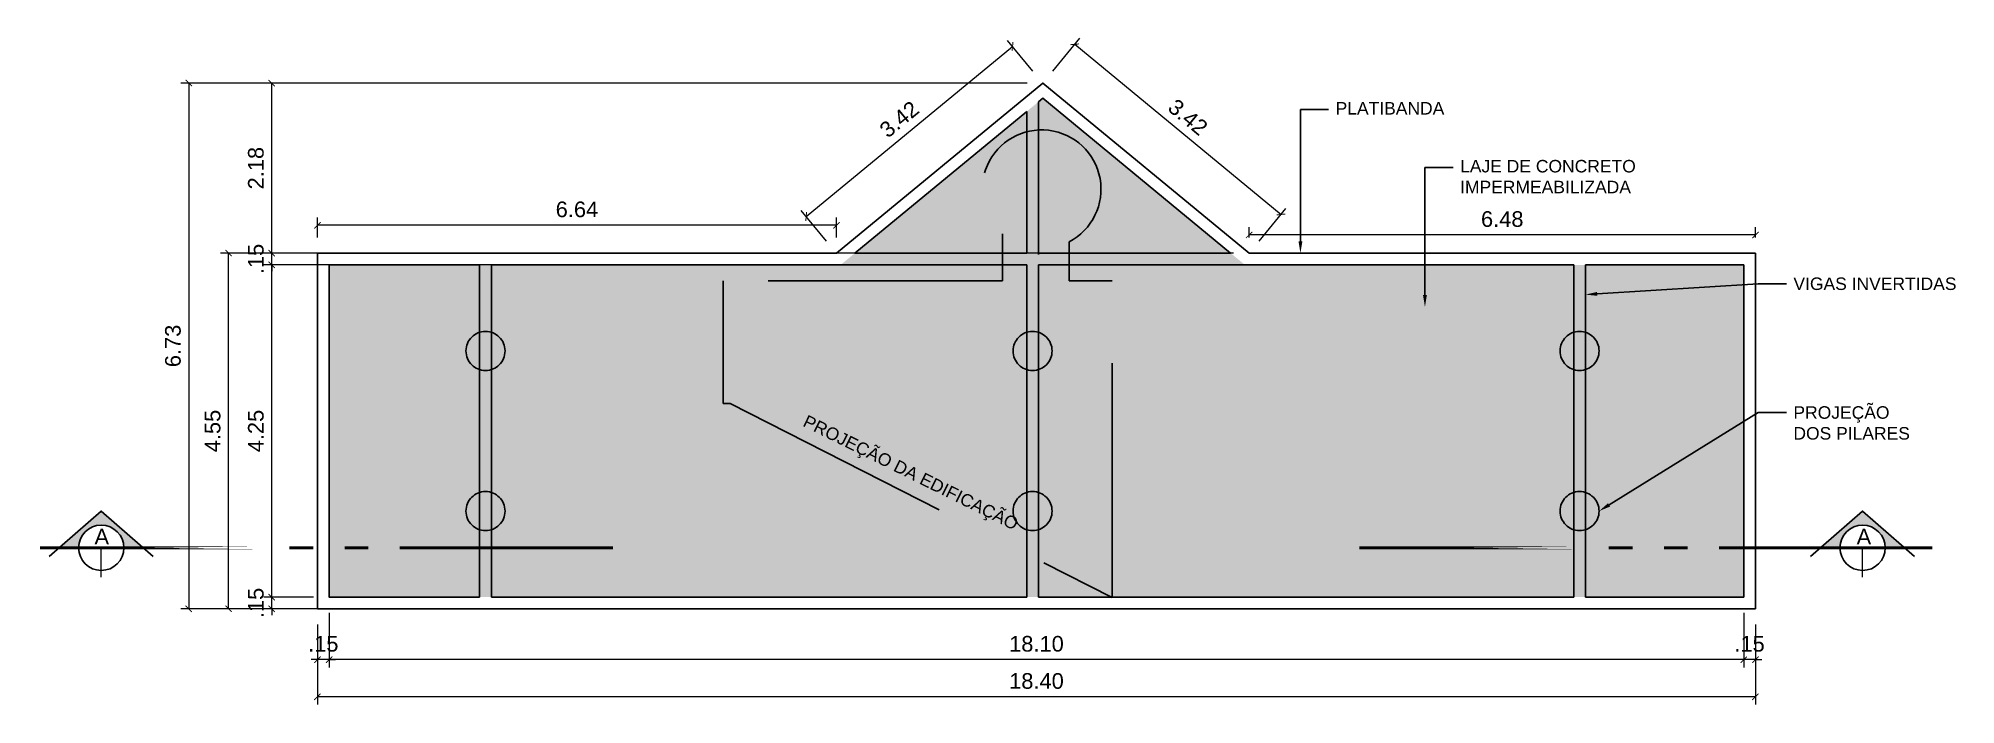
# Model space of a CAD drawing. Header units: metres. Extents: x 2146 to 3549, y -305 to 114.
# Drawn here: x 2633.94 to 2658.47, y -85.74 to -77.21 of the extents above; entities that cross this region are included whole.
import ezdxf
from ezdxf import colors
from ezdxf.entities.mleader import LeaderData, LeaderLine
from ezdxf.math import Vec2, Vec3

# ---------------------------------------------------------------- set-up
doc = ezdxf.new("R2010")
doc.units = ezdxf.units.M
doc.header["$LTSCALE"] = 6
doc.header["$MEASUREMENT"] = 0
doc.linetypes.add('DASHED', pattern=[0.75, 0.5, -0.25])
for name, color, linetype, lineweight in [('2prancha', 4, 'Continuous', 18), ('COTAS', 1, 'Continuous', 0), ('texto', 3, 'Continuous', 25)]:
    doc.layers.add(name, color=color, linetype=linetype, lineweight=lineweight)
for name, color, linetype in [('COTA 1 100', 2, 'Continuous'), ('PENA 01', 1, 'Continuous'), ('PENA 02', 2, 'Continuous'), ('PENA 06', 6, 'Continuous'), ('projeção', 7, 'DASHED'), ('TXT ESPECIFICAÇÕES', 7, 'Continuous')]:
    doc.layers.add(name, color=color, linetype=linetype)
doc.styles.add('Luana', font='arial.ttf')
doc.styles.get("Standard").update_dxf_attribs({"font": 'arial.ttf'})
doc.dimstyles.new('arial100', dxfattribs={"dimtxt": 0.2, "dimasz": 0.08, "dimexe": 0.1, "dimexo": 0.2, "dimgap": 0.1, "dimtad": 1, "dimzin": 4, "dimdsep": 46, "dimtxsty": 'Luana', "dimblk": 'ARCHTICK', "dimcen": 0, "dimclrd": 7, "dimclre": 7, "dimclrt": 256, "dimadec": 0, "dimazin": 0, "dimtfac": 1, "dimtix": 1, "dimtmove": 0, "dimatfit": 3, "dimldrblk": 'CLOSEDBLANK', "dimfxl": 0, "dimlwd": 5, "dimlwe": 5, "dimarcsym": 0})

msp = doc.modelspace()

# ---------------------------------------------------------------- texts
at = {"layer": 'TXT ESPECIFICAÇÕES', "ltscale": 0.05, "insert": (2643.782, -82.02), "char_height": 0.16, "attachment_point": 1, "rotation": 333.6641}
msp.add_mtext('PROJEÇÃO DA EDIFICAÇÃO', dxfattribs=at)

# ---------------------------------------------------------------- blocks, each defined once
blk = doc.blocks.new('_ArchTick')
at = {"color": 0, "linetype": 'ByBlock', "const_width": 0.15}
blk.add_lwpolyline([(-0.5, -0.5), (0.5, 0.5)], dxfattribs=at)
blk = doc.blocks.new('*D8')
at = {"layer": 'COTA 1 100', "color": 7, "lineweight": 5}
for p, q in [((2637.463, -84.359), (2636.828, -84.359)), ((2636.928, -84.359), (2636.928, -84.279)), ((2636.928, -84.509), (2636.928, -84.359)), ((2637.313, -84.509), (2636.828, -84.509)), ((2636.928, -84.509), (2636.928, -84.589))]:
    blk.add_line(p, q, dxfattribs=at)
at = {"layer": 'Defpoints', "color": 0}
for p in [(2636.928, -84.359), (2637.663, -84.359), (2637.513, -84.509)]:
    blk.add_point(p, dxfattribs=at)
at = {"layer": 'COTA 1 100', "color": 7, "lineweight": 5, "xscale": 0.08, "yscale": 0.08, "zscale": 0.08}
for p, rotation in [((2636.928, -84.359), 270), ((2636.928, -84.509), 90)]:
    blk.add_blockref('_ArchTick', p, dxfattribs=dict(at, rotation=rotation))
at = {"layer": 'COTA 1 100', "insert": (2636.726, -84.434), "char_height": 0.2, "attachment_point": 5, "rotation": 90, "style": 'Luana'}
blk.add_mtext('.15', dxfattribs=at)
blk = doc.blocks.new('_ClosedBlank')
at = {"layer": '2prancha', "color": 0, "lineweight": -2}
for p, q in [((-1, 0.17), (0, 0)), ((-1, 0.17), (-1, -0.17)), ((0, 0), (-1, -0.17))]:
    blk.add_line(p, q, dxfattribs=at)
blk = doc.blocks.new('*D9')
at = {"layer": 'COTA 1 100', "color": 7, "lineweight": 5}
for p, q in [((2644.007, -80.106), (2636.828, -80.106)), ((2636.928, -84.359), (2636.928, -80.106)), ((2637.463, -84.359), (2636.828, -84.359))]:
    blk.add_line(p, q, dxfattribs=at)
at = {"layer": 'Defpoints', "color": 0}
for p in [(2636.928, -80.106), (2644.207, -80.106), (2637.663, -84.359)]:
    blk.add_point(p, dxfattribs=at)
at = {"layer": 'COTA 1 100', "color": 7, "lineweight": 5, "xscale": 0.08, "yscale": 0.08, "zscale": 0.08}
for p, rotation in [((2636.928, -80.106), 90), ((2636.928, -84.359), 270)]:
    blk.add_blockref('_ArchTick', p, dxfattribs=dict(at, rotation=rotation))
at = {"layer": 'COTA 1 100', "insert": (2636.726, -82.233), "char_height": 0.2, "attachment_point": 5, "rotation": 90, "style": 'Luana'}
blk.add_mtext('4.25', dxfattribs=at)
blk = doc.blocks.new('*D10')
at = {"layer": 'COTA 1 100', "color": 7, "lineweight": 5}
for p, q in [((2649.232, -79.956), (2636.828, -79.956)), ((2636.928, -79.956), (2636.928, -79.876)), ((2636.928, -80.106), (2636.928, -79.956)), ((2637.463, -80.106), (2636.828, -80.106)), ((2636.928, -80.106), (2636.928, -80.186))]:
    blk.add_line(p, q, dxfattribs=at)
at = {"layer": 'Defpoints', "color": 0}
for p in [(2636.928, -79.956), (2649.432, -79.956), (2637.663, -80.106)]:
    blk.add_point(p, dxfattribs=at)
at = {"layer": 'COTA 1 100', "color": 7, "lineweight": 5, "xscale": 0.08, "yscale": 0.08, "zscale": 0.08}
for p, rotation in [((2636.928, -79.956), 270), ((2636.928, -80.106), 90)]:
    blk.add_blockref('_ArchTick', p, dxfattribs=dict(at, rotation=rotation))
at = {"layer": 'COTA 1 100', "insert": (2636.726, -80.031), "char_height": 0.2, "attachment_point": 5, "rotation": 90, "style": 'Luana'}
blk.add_mtext('.15', dxfattribs=at)
blk = doc.blocks.new('*D11')
at = {"layer": 'COTA 1 100', "color": 7, "lineweight": 5}
for p, q in [((2646.592, -77.779), (2636.828, -77.779)), ((2636.928, -79.956), (2636.928, -77.779)), ((2637.313, -79.956), (2636.828, -79.956))]:
    blk.add_line(p, q, dxfattribs=at)
at = {"layer": 'Defpoints', "color": 0}
for p in [(2636.928, -77.779), (2646.792, -77.779), (2637.513, -79.956)]:
    blk.add_point(p, dxfattribs=at)
at = {"layer": 'COTA 1 100', "color": 7, "lineweight": 5, "xscale": 0.08, "yscale": 0.08, "zscale": 0.08}
for p, rotation in [((2636.928, -77.779), 90), ((2636.928, -79.956), 270)]:
    blk.add_blockref('_ArchTick', p, dxfattribs=dict(at, rotation=rotation))
at = {"layer": 'COTA 1 100', "insert": (2636.726, -78.868), "char_height": 0.2, "attachment_point": 5, "rotation": 90, "style": 'Luana'}
blk.add_mtext('2.18', dxfattribs=at)
blk = doc.blocks.new('*D12')
at = {"layer": 'COTA 1 100', "color": 7, "lineweight": 5}
for p, q in [((2655.76, -84.559), (2655.76, -85.26)), ((2655.91, -84.709), (2655.91, -85.26)), ((2655.76, -85.16), (2655.68, -85.16)), ((2655.91, -85.16), (2655.76, -85.16)), ((2655.91, -85.16), (2655.99, -85.16))]:
    blk.add_line(p, q, dxfattribs=at)
at = {"layer": 'Defpoints', "color": 0}
for p in [(2655.76, -84.359), (2655.91, -84.509), (2655.76, -85.16)]:
    blk.add_point(p, dxfattribs=at)
at = {"layer": 'COTA 1 100', "color": 7, "lineweight": 5, "xscale": 0.08, "yscale": 0.08, "zscale": 0.08}
blk.add_blockref('_ArchTick', (2655.76, -85.16), dxfattribs=at)
at = {"layer": 'COTA 1 100', "color": 7, "lineweight": 5, "xscale": 0.08, "yscale": 0.08, "zscale": 0.08, "rotation": 180}
blk.add_blockref('_ArchTick', (2655.91, -85.16), dxfattribs=at)
at = {"layer": 'COTA 1 100', "insert": (2655.835, -84.958), "char_height": 0.2, "attachment_point": 5, "style": 'Luana'}
blk.add_mtext('.15', dxfattribs=at)
blk = doc.blocks.new('*D13')
at = {"layer": 'COTA 1 100', "color": 7, "lineweight": 5}
for p, q in [((2637.663, -84.559), (2637.663, -85.26)), ((2655.76, -84.559), (2655.76, -85.26)), ((2655.76, -85.16), (2637.663, -85.16))]:
    blk.add_line(p, q, dxfattribs=at)
at = {"layer": 'Defpoints', "color": 0}
for p in [(2637.663, -84.359), (2655.76, -84.359), (2637.663, -85.16)]:
    blk.add_point(p, dxfattribs=at)
at = {"layer": 'COTA 1 100', "color": 7, "lineweight": 5, "xscale": 0.08, "yscale": 0.08, "zscale": 0.08, "rotation": 180}
blk.add_blockref('_ArchTick', (2637.663, -85.16), dxfattribs=at)
at = {"layer": 'COTA 1 100', "color": 7, "lineweight": 5, "xscale": 0.08, "yscale": 0.08, "zscale": 0.08}
blk.add_blockref('_ArchTick', (2655.76, -85.16), dxfattribs=at)
at = {"layer": 'COTA 1 100', "insert": (2646.712, -84.958), "char_height": 0.2, "attachment_point": 5, "style": 'Luana'}
blk.add_mtext('18.10', dxfattribs=at)
blk = doc.blocks.new('*D14')
at = {"layer": 'COTA 1 100', "color": 7, "lineweight": 5}
for p, q in [((2637.663, -84.559), (2637.663, -85.26)), ((2637.513, -84.709), (2637.513, -85.26)), ((2637.513, -85.16), (2637.433, -85.16)), ((2637.663, -85.16), (2637.513, -85.16)), ((2637.663, -85.16), (2637.743, -85.16))]:
    blk.add_line(p, q, dxfattribs=at)
at = {"layer": 'Defpoints', "color": 0}
for p in [(2637.663, -84.359), (2637.513, -84.509), (2637.513, -85.16)]:
    blk.add_point(p, dxfattribs=at)
at = {"layer": 'COTA 1 100', "color": 7, "lineweight": 5, "xscale": 0.08, "yscale": 0.08, "zscale": 0.08}
blk.add_blockref('_ArchTick', (2637.513, -85.16), dxfattribs=at)
at = {"layer": 'COTA 1 100', "color": 7, "lineweight": 5, "xscale": 0.08, "yscale": 0.08, "zscale": 0.08, "rotation": 180}
blk.add_blockref('_ArchTick', (2637.663, -85.16), dxfattribs=at)
at = {"layer": 'COTA 1 100', "insert": (2637.588, -84.958), "char_height": 0.2, "attachment_point": 5, "style": 'Luana'}
blk.add_mtext('.15', dxfattribs=at)
blk = doc.blocks.new('*D15')
at = {"layer": 'COTA 1 100', "color": 7, "lineweight": 5}
for p, q in [((2637.513, -84.709), (2637.513, -85.736)), ((2655.91, -84.709), (2655.91, -85.736)), ((2655.91, -85.636), (2637.513, -85.636))]:
    blk.add_line(p, q, dxfattribs=at)
at = {"layer": 'Defpoints', "color": 0}
for p in [(2637.513, -84.509), (2655.91, -84.509), (2637.513, -85.636)]:
    blk.add_point(p, dxfattribs=at)
at = {"layer": 'COTA 1 100', "color": 7, "lineweight": 5, "xscale": 0.08, "yscale": 0.08, "zscale": 0.08, "rotation": 180}
blk.add_blockref('_ArchTick', (2637.513, -85.636), dxfattribs=at)
at = {"layer": 'COTA 1 100', "color": 7, "lineweight": 5, "xscale": 0.08, "yscale": 0.08, "zscale": 0.08}
blk.add_blockref('_ArchTick', (2655.91, -85.636), dxfattribs=at)
at = {"layer": 'COTA 1 100', "insert": (2646.712, -85.434), "char_height": 0.2, "attachment_point": 5, "style": 'Luana'}
blk.add_mtext('18.40', dxfattribs=at)
blk = doc.blocks.new('*D16')
at = {"layer": 'COTA 1 100', "color": 7, "lineweight": 5}
for p, q in [((2637.313, -79.956), (2636.275, -79.956)), ((2636.375, -84.509), (2636.375, -79.956)), ((2637.313, -84.509), (2636.275, -84.509))]:
    blk.add_line(p, q, dxfattribs=at)
at = {"layer": 'Defpoints', "color": 0}
for p in [(2636.375, -79.956), (2637.513, -79.956), (2637.513, -84.509)]:
    blk.add_point(p, dxfattribs=at)
at = {"layer": 'COTA 1 100', "color": 7, "lineweight": 5, "xscale": 0.08, "yscale": 0.08, "zscale": 0.08}
for p, rotation in [((2636.375, -79.956), 90), ((2636.375, -84.509), 270)]:
    blk.add_blockref('_ArchTick', p, dxfattribs=dict(at, rotation=rotation))
at = {"layer": 'COTA 1 100', "insert": (2636.173, -82.233), "char_height": 0.2, "attachment_point": 5, "rotation": 90, "style": 'Luana'}
blk.add_mtext('4.55', dxfattribs=at)
blk = doc.blocks.new('*D17')
at = {"layer": 'COTA 1 100', "color": 7, "lineweight": 5}
for p, q in [((2646.592, -77.779), (2635.767, -77.779)), ((2635.867, -77.779), (2635.867, -84.509)), ((2646.027, -84.509), (2635.767, -84.509))]:
    blk.add_line(p, q, dxfattribs=at)
at = {"layer": 'Defpoints', "color": 0}
for p in [(2646.792, -77.779), (2635.867, -84.509), (2646.227, -84.509)]:
    blk.add_point(p, dxfattribs=at)
at = {"layer": 'COTA 1 100', "color": 7, "lineweight": 5, "xscale": 0.08, "yscale": 0.08, "zscale": 0.08}
for p, rotation in [((2635.867, -77.779), 90), ((2635.867, -84.509), 270)]:
    blk.add_blockref('_ArchTick', p, dxfattribs=dict(at, rotation=rotation))
at = {"layer": 'COTA 1 100', "insert": (2635.665, -81.144), "char_height": 0.2, "attachment_point": 5, "rotation": 90, "style": 'Luana'}
blk.add_mtext('6.73', dxfattribs=at)
blk = doc.blocks.new('*D18')
at = {"layer": 'COTA 1 100', "color": 7, "lineweight": 5}
for p, q in [((2646.665, -77.625), (2646.342, -77.233)), ((2643.766, -79.487), (2646.406, -77.31)), ((2644.026, -79.802), (2643.703, -79.41))]:
    blk.add_line(p, q, dxfattribs=at)
at = {"layer": 'Defpoints', "color": 0}
for p in [(2646.406, -77.31), (2646.792, -77.779), (2644.153, -79.956)]:
    blk.add_point(p, dxfattribs=at)
at = {"layer": 'COTA 1 100', "color": 7, "lineweight": 5, "xscale": 0.08, "yscale": 0.08, "zscale": 0.08}
for p, rotation in [((2646.406, -77.31), 39.51765279717308), ((2643.766, -79.487), 219.517652797173)]:
    blk.add_blockref('_ArchTick', p, dxfattribs=dict(at, rotation=rotation))
at = {"layer": 'COTA 1 100', "insert": (2644.957, -78.243), "char_height": 0.2, "attachment_point": 5, "rotation": 39.5177, "style": 'Luana'}
blk.add_mtext('3.42', dxfattribs=at)
blk = doc.blocks.new('*D19')
at = {"layer": 'COTA 1 100', "color": 7, "lineweight": 5}
for p, q in [((2646.92, -77.625), (2647.265, -77.206)), ((2647.201, -77.283), (2649.841, -79.461)), ((2649.559, -79.802), (2649.904, -79.383))]:
    blk.add_line(p, q, dxfattribs=at)
at = {"layer": 'Defpoints', "color": 0}
for p in [(2646.792, -77.779), (2649.841, -79.461), (2649.432, -79.956)]:
    blk.add_point(p, dxfattribs=at)
at = {"layer": 'COTA 1 100', "color": 7, "lineweight": 5, "xscale": 0.08, "yscale": 0.08, "zscale": 0.08}
for p, rotation in [((2647.201, -77.283), 140.4823472028391), ((2649.841, -79.461), 320.482347202839)]:
    blk.add_blockref('_ArchTick', p, dxfattribs=dict(at, rotation=rotation))
at = {"layer": 'COTA 1 100', "insert": (2648.65, -78.216), "char_height": 0.2, "attachment_point": 5, "rotation": 320.4823, "style": 'Luana'}
blk.add_mtext('3.42', dxfattribs=at)
blk = doc.blocks.new('*D20')
at = {"layer": 'COTA 1 100', "color": 7, "lineweight": 5}
for p, q in [((2649.432, -79.756), (2649.432, -79.623)), ((2655.91, -79.756), (2655.91, -79.623)), ((2655.91, -79.723), (2649.432, -79.723))]:
    blk.add_line(p, q, dxfattribs=at)
at = {"layer": 'Defpoints', "color": 0}
for p in [(2649.432, -79.723), (2649.432, -79.956), (2655.91, -79.956)]:
    blk.add_point(p, dxfattribs=at)
at = {"layer": 'COTA 1 100', "color": 7, "lineweight": 5, "xscale": 0.08, "yscale": 0.08, "zscale": 0.08, "rotation": 180}
blk.add_blockref('_ArchTick', (2649.432, -79.723), dxfattribs=at)
at = {"layer": 'COTA 1 100', "color": 7, "lineweight": 5, "xscale": 0.08, "yscale": 0.08, "zscale": 0.08}
blk.add_blockref('_ArchTick', (2655.91, -79.723), dxfattribs=at)
at = {"layer": 'COTA 1 100', "insert": (2652.671, -79.521), "char_height": 0.2, "attachment_point": 5, "style": 'Luana'}
blk.add_mtext('6.48', dxfattribs=at)
blk = doc.blocks.new('*D21')
at = {"layer": 'COTA 1 100', "color": 7, "lineweight": 5}
for p, q in [((2637.513, -79.756), (2637.513, -79.499)), ((2644.153, -79.599), (2637.513, -79.599)), ((2644.153, -79.756), (2644.153, -79.499))]:
    blk.add_line(p, q, dxfattribs=at)
at = {"layer": 'Defpoints', "color": 0}
for p in [(2637.513, -79.599), (2637.513, -79.956), (2644.153, -79.956)]:
    blk.add_point(p, dxfattribs=at)
at = {"layer": 'COTA 1 100', "color": 7, "lineweight": 5, "xscale": 0.08, "yscale": 0.08, "zscale": 0.08, "rotation": 180}
blk.add_blockref('_ArchTick', (2637.513, -79.599), dxfattribs=at)
at = {"layer": 'COTA 1 100', "color": 7, "lineweight": 5, "xscale": 0.08, "yscale": 0.08, "zscale": 0.08}
blk.add_blockref('_ArchTick', (2644.153, -79.599), dxfattribs=at)
at = {"layer": 'COTA 1 100', "insert": (2640.833, -79.397), "char_height": 0.2, "attachment_point": 5, "style": 'Luana'}
blk.add_mtext('6.64', dxfattribs=at)
blk = doc.blocks.new('A$C6EF23583')
at = {"layer": 'PENA 02'}
blk.add_hatch(color=251, dxfattribs=at).paths.add_polyline_path([(-6.549, 0.29, 0.414214), (-6.838, 0), (-7.086, 0), (-6.549, 0.47), (-6.011, 0), (-6.259, 0, 0.414214)])
at = {"layer": 'COTAS', "ltscale": 50}
blk.add_lwpolyline([(-6.549, -0.378), (-6.549, 0)], dxfattribs=at)
at = {"layer": 'PENA 02'}
blk.add_lwpolyline([(-7.214, -0.112), (-6.549, 0.47), (-5.884, -0.112)], dxfattribs=at)
at = {"layer": 'PENA 02', "color": 1, "const_width": 0.0392}
blk.add_lwpolyline([(-4.463, 0), (-7.333, 0)], close=True, dxfattribs=at)
for points in [[(-3.836, 0), (-4.141, 0)], [(-3.13, 0), (-3.436, 0)], [(0, 0), (-2.73, 0)]]:
    blk.add_lwpolyline(points, dxfattribs=at)
at = {"layer": 'PENA 02'}
blk.add_circle((-6.549, 0), 0.29, dxfattribs=at)
at = {"layer": 'texto', "color": 2, "ltscale": 0.05, "insert": (-6.542, 0.143), "char_height": 0.2, "width": 5.00432, "attachment_point": 5, "style": 'Luana'}
blk.add_mtext('A', dxfattribs=at)
blk = doc.blocks.new('A$C28526F4F')
at = {"layer": 'PENA 02'}
blk.add_hatch(color=251, dxfattribs=at).paths.add_polyline_path([(6.44, 0.29, -0.414214), (6.729, 0), (6.977, 0), (6.44, 0.47), (5.902, 0), (6.15, 0, -0.414214)])
at = {"layer": 'COTAS', "ltscale": 50}
blk.add_lwpolyline([(6.44, -0.378), (6.44, 0)], dxfattribs=at)
at = {"layer": 'PENA 02'}
blk.add_lwpolyline([(7.105, -0.112), (6.44, 0.47), (5.775, -0.112)], dxfattribs=at)
at = {"layer": 'PENA 02', "color": 1, "const_width": 0.0392}
blk.add_lwpolyline([(2.87, 0), (0, 0)], close=True, dxfattribs=at)
for points in [[(3.497, 0), (3.192, 0)], [(4.203, 0), (3.898, 0)], [(7.333, 0), (4.604, 0)]]:
    blk.add_lwpolyline(points, dxfattribs=at)
at = {"layer": 'PENA 02'}
blk.add_circle((6.44, 0), 0.29, dxfattribs=at)
at = {"layer": 'texto', "color": 2, "ltscale": 0.05, "insert": (6.457, 0.143), "char_height": 0.2, "width": 5.00432, "attachment_point": 5, "style": 'Luana'}
blk.add_mtext('A', dxfattribs=at)

# ---------------------------------------------------------------- dimensions: what is measured, and where the dimension line sits
at = {"layer": 'COTA 1 100'}
for p1, p2, distance, picture, middle in [((2644.153, -79.956), (2646.792, -77.779), 0.608, '*D18', (2644.957, -78.243)), ((2646.792, -77.779), (2649.432, -79.956), 0.643, '*D19', (2648.65, -78.216))]:
    dim = msp.add_aligned_dim(p1=p1, p2=p2, distance=distance, dimstyle='arial100', dxfattribs=at)
    dim.commit()
    dim.dimension.update_dxf_attribs({"geometry": picture, "text_midpoint": middle})
for base, p1, p2, picture, middle in [((2635.867, -84.509), (2646.792, -77.779), (2646.227, -84.509), '*D17', (2635.665, -81.144)), ((2636.375, -79.956), (2637.513, -84.509), (2637.513, -79.956), '*D16', (2636.173, -82.233))]:
    dim = msp.add_linear_dim(base=base, p1=p1, p2=p2, angle=90, dimstyle='arial100', dxfattribs=at)
    dim.commit()
    dim.dimension.update_dxf_attribs({"geometry": picture, "text_midpoint": middle})
for base, p1, p2, picture, middle in [((2636.928, -77.779), (2637.513, -79.956), (2646.792, -77.779), '*D11', (2636.726, -78.868)), ((2636.928, -79.956), (2637.663, -80.106), (2649.432, -79.956), '*D10', (2636.726, -80.031)), ((2636.928, -80.106), (2637.663, -84.359), (2644.207, -80.106), '*D9', (2636.726, -82.233)), ((2636.928, -84.359), (2637.513, -84.509), (2637.663, -84.359), '*D8', (2636.726, -84.434))]:
    dim = msp.add_linear_dim(base=base, p1=p1, p2=p2, angle=270, dimstyle='arial100', override={"dimtxsty": 'Luana'}, dxfattribs=at)
    dim.commit()
    dim.dimension.update_dxf_attribs({"geometry": picture, "text_midpoint": middle})
for base, p1, p2, picture, middle in [((2637.513, -79.599), (2644.153, -79.956), (2637.513, -79.956), '*D21', (2640.833, -79.397)), ((2649.432, -79.723), (2655.91, -79.956), (2649.432, -79.956), '*D20', (2652.671, -79.521)), ((2655.76, -85.16), (2655.91, -84.509), (2655.76, -84.359), '*D12', (2655.835, -84.958)), ((2637.513, -85.636), (2655.91, -84.509), (2637.513, -84.509), '*D15', (2646.712, -85.434))]:
    dim = msp.add_linear_dim(base=base, p1=p1, p2=p2, dimstyle='arial100', dxfattribs=at)
    dim.commit()
    dim.dimension.update_dxf_attribs({"geometry": picture, "text_midpoint": middle})
for base, p1, p2, picture, middle in [((2637.513, -85.16), (2637.663, -84.359), (2637.513, -84.509), '*D14', (2637.588, -84.958)), ((2637.663, -85.16), (2655.76, -84.359), (2637.663, -84.359), '*D13', (2646.712, -84.958))]:
    dim = msp.add_linear_dim(base=base, p1=p1, p2=p2, dimstyle='arial100', override={"dimtmove": 1}, dxfattribs=at)
    dim.commit()
    dim.dimension.update_dxf_attribs({"geometry": picture, "text_midpoint": middle})

# ---------------------------------------------------------------- hatches: boundary and pattern name
at = {"layer": 'PENA 01'}
h = msp.add_hatch(dxfattribs=at)
h.set_pattern_fill('AR-CONC,_I', color=256, scale=0.1, style=2)
h.set_pattern_definition([(50, (2637.6631, -84.3594), (0.71726, -0.062752), [0.075, -0.825]), (355, (2637.6631, -84.3594), (-0.13875, 0.752192), [0.06, -0.66]), (100.4514, (2637.72285, -84.36466), (0.57851, 0.68944), [0.06374, -0.701142]), (46.184, (2637.6631, -84.1594), (1.06724, -0.16552), [0.1125, -1.2375]), (96.6356, (2637.752, -84.1732), (0.93466, 0.97412), [0.09561, -1.051713]), (351.184, (2637.6631, -84.1594), (0.93466, 0.97412), [0.09, -0.99]), (21, (2637.7631, -84.2094), (0.596907, -0.402619), [0.075, -0.825]), (326, (2637.7631, -84.2094), (0.243315, 0.72515), [0.06, -0.66]), (71.4514, (2637.8128, -84.243), (0.840223, 0.32253), [0.06374, -0.701142]), (37.5, (2637.66308, -84.35943), (0.01216, 0.332894), [0, -0.652, 0, -0.67, 0, -0.6625]), (7.5, (2637.66308, -84.35943), (0.2630695, 0.394412), [0, -0.382, 0, -0.637, 0, -0.2525]), (327.5, (2637.44008, -84.35943), (0.5338224, -0.022555), [0, -0.25, 0, -0.78, 0, -1.035]), (317.5, (2637.3401, -84.35943), (0.583186, 0.100105), [0, -0.325, 0, -0.518, 0, -0.735])])
h.paths.add_polyline_path([(2637.663, -80.106), (2637.663, -84.359), (2647.668, -84.359), (2642.794, -81.882), (2642.705, -81.882), (2642.705, -80.312), (2646.279, -80.312), (2646.279, -79.711, -3.241148), (2647.129, -79.812), (2647.129, -80.312), (2647.679, -80.312), (2647.679, -84.359), (2655.76, -84.359), (2655.76, -80.106), (2649.378, -80.106), (2646.792, -77.974), (2644.207, -80.106)])
h.paths.add_polyline_path([(2639.413, -81.208, -1), (2639.913, -81.208, -1)], flags=0)
h.paths.add_polyline_path([(2639.913, -83.258, -1), (2639.413, -83.258, -1)], flags=16)
h.paths.add_polyline_path([(2653.41, -81.208, 1), (2653.91, -81.208, 1)], flags=16)
h.paths.add_polyline_path([(2653.91, -83.258, 1), (2653.41, -83.258, 1)], flags=16)
h.paths.add_polyline_path([(2642.705, -80.312), (2642.705, -81.882), (2642.794, -81.882), (2647.668, -84.359), (2647.679, -84.359), (2647.679, -80.312), (2647.129, -80.312), (2647.129, -79.812, 3.241148), (2646.279, -79.711), (2646.279, -80.312)], flags=17)
h.paths.add_polyline_path([(2639.913, -81.208, 1), (2639.413, -81.208, 1)], flags=16)
h.paths.add_polyline_path([(2639.413, -83.258, 1), (2639.913, -83.258, 1)], flags=0)

# ---------------------------------------------------------------- linework, layer by layer
at = {"layer": 'PENA 06'}
for p, q in [((2646.587, -79.956), (2646.587, -78.143)), ((2646.737, -79.973), (2646.737, -78.019)), ((2646.587, -79.956), (2644.389, -79.956)), ((2649.196, -79.956), (2646.737, -79.956)), ((2639.588, -84.359), (2639.588, -80.106)), ((2639.738, -84.359), (2639.738, -80.106)), ((2646.587, -80.106), (2644.207, -80.106)), ((2646.587, -84.359), (2646.587, -80.106)), ((2649.378, -80.106), (2646.737, -80.106)), ((2646.737, -84.359), (2646.737, -80.106)), ((2653.585, -84.359), (2653.585, -80.106)), ((2653.735, -84.359), (2653.735, -80.106))]:
    msp.add_line(p, q, dxfattribs=at)
for points in [[(2655.91, -79.956), (2649.432, -79.956), (2646.792, -77.779), (2644.153, -79.956), (2637.513, -79.956), (2637.513, -84.509), (2655.91, -84.509), (2655.91, -79.956)], [(2649.196, -79.956), (2646.792, -77.974), (2646.737, -78.019)], [(2646.587, -78.143), (2644.389, -79.956)], [(2639.588, -80.106), (2637.663, -80.106), (2637.663, -84.359), (2639.588, -84.359)], [(2644.207, -80.106), (2644.207, -80.106), (2639.738, -80.106)], [(2653.585, -80.106), (2649.378, -80.106)], [(2653.735, -84.359), (2655.76, -84.359), (2655.76, -80.106), (2653.735, -80.106)], [(2639.738, -84.359), (2646.587, -84.359)], [(2646.737, -84.359), (2653.585, -84.359)]]:
    msp.add_lwpolyline(points, dxfattribs=at)
at = {"layer": 'projeção'}
msp.add_lwpolyline([(2642.705, -80.312), (2642.705, -81.882), (2642.794, -81.882), (2647.679, -84.365), (2647.679, -80.312), (2647.129, -80.312), (2647.129, -79.812, 3.241148), (2646.279, -79.711), (2646.279, -80.312), (2642.705, -80.312)], format="xyb", dxfattribs=at)
for centre in [(2639.663, -81.208), (2646.662, -81.208), (2653.66, -81.208), (2639.663, -83.258), (2646.662, -83.258), (2653.66, -83.258)]:
    msp.add_circle(centre, 0.25, dxfattribs=at)

# ---------------------------------------------------------------- block references
at = {"layer": 'COTA 1 100'}
for name, p in [('A$C6EF23583', (2641.296, -83.728)), ('A$C28526F4F', (2650.841, -83.728))]:
    msp.add_blockref(name, p, dxfattribs=at)

msp.set_redraw_order([(e.dxf.handle, doc.entitydb.next_handle()) for e in msp.query("TEXT MTEXT ATTDEF DIMENSION ARC_DIMENSION")])  # texts and dimensions are drawn at this point

# ---------------------------------------------------------------- leaders
at = {"layer": 'TXT ESPECIFICAÇÕES', "ltscale": 0.05}
ml = msp.add_multileader_mtext('Standard', dxfattribs=at)
ml.set_content('PLATIBANDA', color=256)
ml.set_leader_properties()
ml.build(insert=Vec2(0, 0))
ml.multileader.update_dxf_attribs({"dogleg_length": 0.36, "arrow_head_size": 0.15})
ctx = ml.context
ctx.base_point, ctx.char_height, ctx.arrow_head_size, ctx.landing_gap_size, ctx.plane_origin = Vec3(2650.449, -78.118), 0.16, 0.15, 0.09, Vec3(2649.993, -78.161)
notes = []
notes.append((ctx, [(0, (1, 1, 0), (2650.089, -78.118), (1, 0), 0.36, [(0, [(2650.089, -79.956)], 0, [])])]))
ctx.mtext.insert, ctx.mtext.flow_direction = Vec3(2650.539, -78.022), 5
ml = msp.add_multileader_mtext('Standard', dxfattribs=at)
ml.set_content('LAJE DE CONCRETO\\PIMPERMEABILIZADA', color=256)
ml.set_leader_properties()
ml.build(insert=Vec2(0, 0))
ml.multileader.update_dxf_attribs({"dogleg_length": 0.36, "arrow_head_size": 0.15})
ctx = ml.context
ctx.base_point, ctx.char_height, ctx.arrow_head_size, ctx.landing_gap_size, ctx.plane_origin = Vec3(2652.042, -78.859), 0.16, 0.15, 0.09, Vec3(2651.587, -78.902)
notes.append((ctx, [(0, (1, 1, 0), (2651.682, -78.859), (1, 0), 0.36, [(0, [(2651.682, -80.644)], 0, [])])]))
ctx.mtext.insert, ctx.mtext.flow_direction = Vec3(2652.132, -78.763), 5
ml = msp.add_multileader_mtext('Standard', dxfattribs=at)
ml.set_content('VIGAS INVERTIDAS', color=256)
ml.set_leader_properties()
ml.build(insert=Vec2(0, 0))
ml.multileader.update_dxf_attribs({"dogleg_length": 0.36, "arrow_head_size": 0.15})
ctx = ml.context
ctx.base_point, ctx.char_height, ctx.arrow_head_size, ctx.landing_gap_size, ctx.plane_origin = Vec3(2656.306, -80.35), 0.16, 0.15, 0.09, Vec3(2653.622, -84.298)
notes.append((ctx, [(0, (1, 1, 0), (2655.946, -80.35), (1, 0), 0.36, [(0, [(2653.735, -80.487)], 0, [])])]))
ctx.mtext.insert, ctx.mtext.flow_direction = Vec3(2656.396, -80.268), 5
ml = msp.add_multileader_mtext('Standard', dxfattribs=at)
ml.set_content('PROJEÇÃO\\PDOS PILARES', color=256)
ml.set_leader_properties()
ml.build(insert=Vec2(0, 0))
ml.multileader.update_dxf_attribs({"dogleg_length": 0.36, "arrow_head_size": 0.15})
ctx = ml.context
ctx.base_point, ctx.char_height, ctx.arrow_head_size, ctx.landing_gap_size, ctx.plane_origin = Vec3(2656.306, -81.997), 0.16, 0.15, 0.09, Vec3(2653.622, -85.946)
notes.append((ctx, [(0, (1, 1, 0), (2655.946, -81.997), (1, 0), 0.36, [(0, [(2653.91, -83.258)], 0, [])])]))
ctx.mtext.insert, ctx.mtext.flow_direction = Vec3(2656.396, -81.916), 5
ml = msp.add_multileader_mtext('Standard', dxfattribs=at)
ml.set_content('PROJEÇÃO\\PDOS PILARES', color=256)
ml.set_leader_properties()
ml.build(insert=Vec2(0, 0))
ml.multileader.update_dxf_attribs({"dogleg_length": 0.36, "arrow_head_size": 0.15})
ctx = ml.context
ctx.base_point, ctx.char_height, ctx.arrow_head_size, ctx.landing_gap_size, ctx.plane_origin = Vec3(2656.306, -81.997), 0.16, 0.15, 0.09, Vec3(2653.622, -85.946)
notes.append((ctx, [(0, (1, 1, 0), (2655.946, -81.997), (1, 0), 0.36, [(0, [(2653.91, -83.258)], 0, [])])]))
ctx.mtext.insert, ctx.mtext.flow_direction = Vec3(2656.396, -81.916), 5
for ctx, leaders in notes:
    for number, flags, end, landing, length, lines in leaders:
        leader = LeaderData()
        leader.index, (leader.has_last_leader_line, leader.has_dogleg_vector, leader.attachment_direction) = number, flags
        leader.last_leader_point, leader.dogleg_vector, leader.dogleg_length = Vec3(end), Vec3(landing), length
        for number, points, colour, breaks in lines:
            line = LeaderLine()
            line.index, line.vertices, line.color, line.breaks = number, Vec3.list(points), colors.encode_raw_color(colour), breaks
            leader.lines.append(line)
        ctx.leaders.append(leader)

doc.saveas('drawing.dxf')
